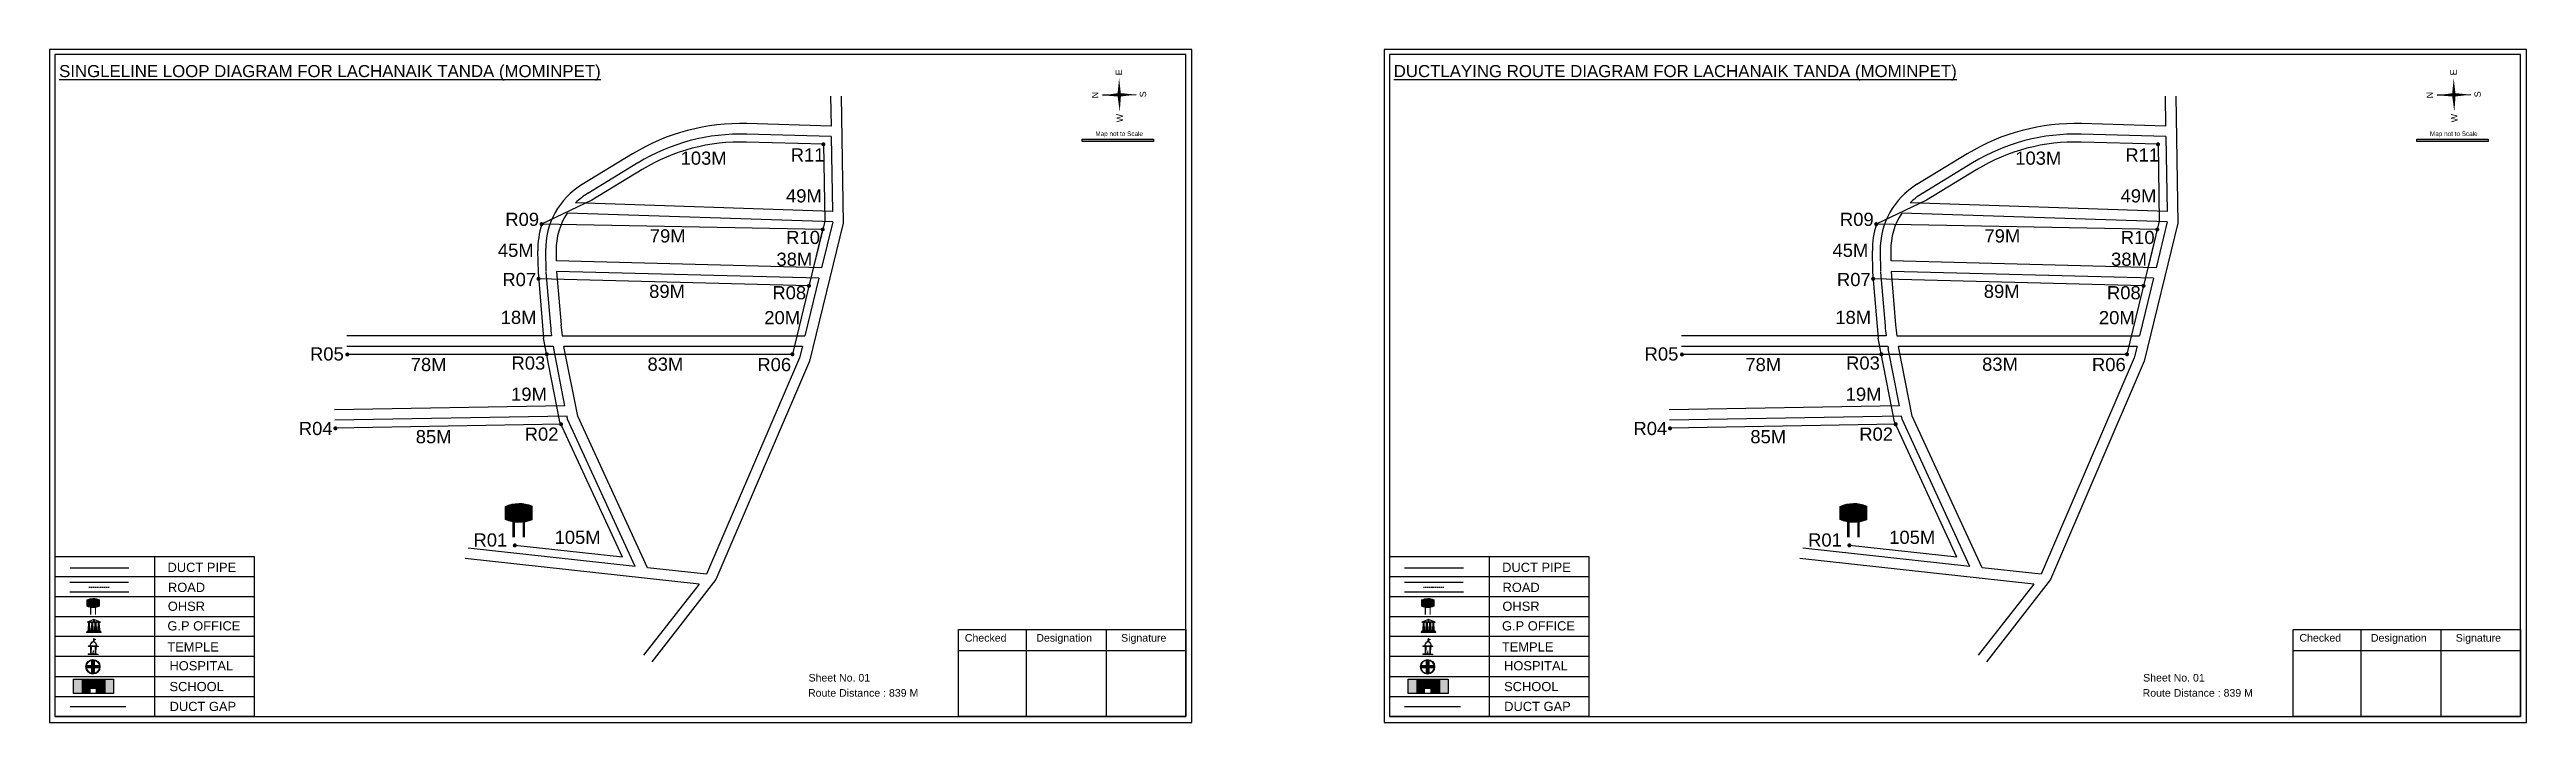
# Model space of a CAD drawing. Header units: inches. Extents: x 778 to 5636, y 135 to 706.
# Drawn here: x 1484 to 3414, y 135 to 659 of the extents above; entities that cross this region are included whole.
import ezdxf

# ---------------------------------------------------------------- set-up
doc = ezdxf.new("R2010")
doc.units = ezdxf.units.IN
doc.header["$MEASUREMENT"] = 0
doc.linetypes.add('DASHEDX2', pattern=[1.5, 1, -0.5])
for name, color, linetype in [('LANDMARK', 7, 'Continuous'), ('OHT', 7, 'Continuous'), ('pipe', 5, 'Continuous')]:
    doc.layers.add(name, color=color, linetype=linetype)
doc.styles.get("Standard").update_dxf_attribs({"font": 'arial.ttf'})

msp = doc.modelspace()

# ---------------------------------------------------------------- texts
at = {"color": 242, "true_color": 0xcd2027}
for s, p in [('%%USINGLELINE LOOP DIAGRAM FOR LACHANAIK TANDA (MOMINPET)', (1491.5, 637.7)), ('%%UDUCTLAYING ROUTE DIAGRAM FOR LACHANAIK TANDA (MOMINPET)', (2531.5, 637.7))]:
    msp.add_text(s, height=9.375, dxfattribs=at).set_placement(p)
for s, p in [('E', (2319.9, 639.1)), ('E', (3359.9, 639.1)), ('N', (2301.3, 621.2)), ('S', (2338.6, 622)), ('N', (3341.3, 621.2)), ('S', (3378.6, 622)), ('W', (2320.5, 602.5)), ('W', (3360.5, 602.5))]:
    msp.add_text(s, height=4.95, rotation=91.0063).set_placement(p)
for s, height, p in [('103M', 10.27, (1975.8, 569.4)), ('R11', 10.27, (2061.6, 571.9)), ('Map not to Scale', 3.542, (2299, 591.8)), ('103M', 10.27, (3015.8, 569.4)), ('R11', 10.27, (3101.6, 571.9)), ('Map not to Scale', 3.542, (3339, 591.8)), ('49M', 10.27, (2057.9, 540)), ('49M', 10.27, (3097.9, 540)), ('R09', 10.27, (1839.2, 521.7)), ('R09', 10.27, (2879.2, 521.7)), ('45M', 10.27, (1833.4, 497.6)), ('79M', 10.27, (1951.8, 508.8)), ('R10', 10.27, (2058.1, 507.6)), ('45M', 10.27, (2873.4, 497.6)), ('79M', 10.27, (2991.8, 508.8)), ('R10', 10.27, (3098.1, 507.6)), ('R07', 10.27, (1836.9, 474.8)), ('38M', 10.27, (2050.5, 490.6)), ('R07', 10.27, (2876.9, 474.8)), ('38M', 10.27, (3090.5, 490.6)), ('89M', 10.27, (1951.3, 465.6)), ('R08', 10.27, (2047.3, 464.5)), ('89M', 10.27, (2991.3, 465.6)), ('R08', 10.27, (3087.3, 464.5)), ('18M', 10.27, (1835.6, 445.3)), ('20M', 10.27, (2041, 445.1)), ('18M', 10.27, (2875.6, 445.3)), ('20M', 10.27, (3081, 445.1)), ('R05', 10.27, (1687, 416.8)), ('R05', 10.27, (2727, 416.8)), ('78M', 10.27, (1765.5, 408.5)), ('R03', 10.27, (1844, 409.7)), ('83M', 10.27, (1950, 408.8)), ('R06', 10.27, (2035.6, 408.5)), ('78M', 10.27, (2805.5, 408.5)), ('R03', 10.27, (2884, 409.7)), ('83M', 10.27, (2990, 408.8)), ('R06', 10.27, (3075.6, 408.5)), ('19M', 10.27, (1843.7, 385.4)), ('19M', 10.27, (2883.7, 385.4)), ('R04', 10.27, (1678.3, 358.7)), ('R04', 10.27, (2718.3, 358.7)), ('85M', 10.27, (1769.4, 352.3)), ('R02', 10.27, (1854.3, 354.3)), ('85M', 10.27, (2809.4, 352.3)), ('R02', 10.27, (2894.3, 354.3)), ('R01', 10.27, (1814.4, 271.8)), ('105M', 10.27, (1877.6, 273.9)), ('R01', 10.27, (2854.4, 271.8)), ('105M', 10.27, (2917.6, 273.9)), ('DUCT PIPE', 7.18, (1576, 252)), ('DUCT PIPE', 7.18, (2616, 252)), ('ROAD ', 7.18, (1576.3, 236.4)), ('ROAD ', 7.18, (2616.3, 236.4)), ('G.P OFFICE', 7.18, (1575.9, 206.4)), ('OHSR', 7.18, (1576.2, 221.7)), ('G.P OFFICE', 7.18, (2615.9, 206.4)), ('OHSR', 7.18, (2616.2, 221.7)), ('TEMPLE', 7.18, (1575.8, 190)), ('Checked', 5.89, (2197.3, 197.7)), ('Designation', 5.886, (2253, 197.7)), ('Signature', 5.89, (2319.1, 197.7)), ('TEMPLE', 7.18, (2615.8, 190)), ('Checked', 5.89, (3237.3, 197.7)), ('Designation', 5.886, (3293, 197.7)), ('Signature', 5.89, (3359.1, 197.7)), ('HOSPITAL', 7.18, (1577.5, 175.3)), ('HOSPITAL', 7.18, (2617.5, 175.3)), ('SCHOOL', 7.18, (1577.5, 159.1)), ('Sheet No. 01', 5.886, (2075.5, 166.6)), ('Route Distance : 839 M', 5.886, (2075.1, 154.8)), ('SCHOOL', 7.18, (2617.5, 159.1)), ('Sheet No. 01', 5.886, (3115.5, 166.6)), ('Route Distance : 839 M', 5.886, (3115.1, 154.8)), ('DUCT GAP', 7.18, (1577.6, 143.6)), ('DUCT GAP', 7.18, (2617.6, 143.6))]:
    msp.add_text(s, height=height).set_placement(p)

# ---------------------------------------------------------------- blocks, each defined once
blk = doc.blocks.new('OHT')
at = {"linetype": 'Continuous', "lineweight": 0, "true_color": 0x0ffffc}
blk.add_hatch(color=4, dxfattribs=at).paths.add_polyline_path([(0.012, 1), (0, 1, 0.101323), (-0.4, 0.916), (-0.4, 0.525, 0.194075), (0.399, 0.521), (0.399, 0.921, 0.097877)])
at = {"color": 4, "linetype": 'Continuous', "lineweight": 0, "true_color": 0x0ffffc, "flags": 128}
for points in [[(-0.4, 0.525), (-0.4, 0.916)], [(0.399, 0.521), (0.399, 0.921)]]:
    blk.add_lwpolyline(points, dxfattribs=at)
at = {"color": 4, "linetype": 'Continuous', "lineweight": 0, "true_color": 0x0ffffc, "const_width": 0.075, "flags": 128}
for points in [[(-0.15, 0), (-0.15, 0.475)], [(0.15, 0), (0.15, 0.473)]]:
    blk.add_lwpolyline(points, dxfattribs=at)
at = {"color": 4, "linetype": 'Continuous', "lineweight": 0, "true_color": 0x0ffffc}
for centre, radius, start, end in [((0.006, -0.019), 1.019, 67.31091, 113.47108), ((0.004, 1.513), 1.068, 247.76824, 291.70073)]:
    blk.add_arc(centre, radius, start, end, dxfattribs=at)
blk = doc.blocks.new('Government_Office')
at = {"linetype": 'Continuous', "lineweight": 0, "true_color": 0xff0000}
for points in [[(-0.5, 0.05), (0.5, 0.05), (0.5, 0), (-0.5, 0)], [(-0.45, 0.08), (-0.45, 0.12), (0.45, 0.12), (0.45, 0.08)], [(-0.4, 0.14), (-0.4, 0.18), (0.4, 0.18), (0.4, 0.14)]]:
    blk.add_hatch(color=1, dxfattribs=at).paths.add_polyline_path(points)
h = blk.add_hatch(color=1, dxfattribs=at)
h.paths.add_polyline_path([(0.44, 0.72), (0.45, 0.75), (0, 0.93), (-0.45, 0.75), (-0.44, 0.72)])
h.paths.add_polyline_path([(0.36, 0.75), (-0.36, 0.75), (0, 0.9)], flags=16)
h.paths.add_polyline_path([(0, 0.78, -1), (0, 0.87, -1)], flags=0)
h = blk.add_hatch(color=1, dxfattribs=at)
edge = h.paths.add_edge_path()
edge.add_line((-0.27, 0.2), (-0.3, 0.68))
edge.add_line((-0.3, 0.68), (-0.29, 0.68))
edge.add_arc((-0.28, 0.69), 0.0176, 225.304, 441.5659)
edge.add_line((-0.28, 0.7), (-0.39, 0.7))
edge.add_arc((-0.39, 0.69), 0.0176, 98.4341, 314.696)
edge.add_line((-0.38, 0.68), (-0.37, 0.68))
edge.add_line((-0.37, 0.68), (-0.4, 0.2))
edge.add_line((-0.4, 0.2), (-0.27, 0.2))
h = blk.add_hatch(color=1, dxfattribs=at)
edge = h.paths.add_edge_path()
edge.add_line((-0.05, 0.2), (-0.07, 0.68))
edge.add_line((-0.07, 0.68), (-0.07, 0.68))
edge.add_arc((-0.05, 0.69), 0.0176, 225.304, 441.5659)
edge.add_line((-0.05, 0.7), (-0.17, 0.7))
edge.add_arc((-0.17, 0.69), 0.0176, 98.4341, 314.696)
edge.add_line((-0.16, 0.68), (-0.15, 0.68))
edge.add_line((-0.15, 0.68), (-0.18, 0.2))
edge.add_line((-0.18, 0.2), (-0.05, 0.2))
h = blk.add_hatch(color=1, dxfattribs=at)
edge = h.paths.add_edge_path()
edge.add_arc((0, 0.83), 0.0467, 90, 270)
edge.add_arc((0, 0.83), 0.0467, 270, 450)
h = blk.add_hatch(color=1, dxfattribs=at)
edge = h.paths.add_edge_path()
edge.add_line((0.18, 0.2), (0.15, 0.68))
edge.add_line((0.15, 0.68), (0.16, 0.68))
edge.add_arc((0.17, 0.69), 0.0176, 225.304, 441.5659)
edge.add_line((0.17, 0.7), (0.05, 0.7))
edge.add_arc((0.05, 0.69), 0.0176, 98.4341, 314.696)
edge.add_line((0.07, 0.68), (0.07, 0.68))
edge.add_line((0.07, 0.68), (0.05, 0.2))
edge.add_line((0.05, 0.2), (0.18, 0.2))
h = blk.add_hatch(color=1, dxfattribs=at)
edge = h.paths.add_edge_path()
edge.add_line((0.4, 0.2), (0.37, 0.68))
edge.add_line((0.37, 0.68), (0.38, 0.68))
edge.add_arc((0.39, 0.69), 0.0176, 225.304, 441.5659)
edge.add_line((0.4, 0.7), (0.28, 0.7))
edge.add_arc((0.28, 0.69), 0.0176, 98.4341, 314.696)
edge.add_line((0.29, 0.68), (0.3, 0.68))
edge.add_line((0.3, 0.68), (0.27, 0.2))
edge.add_line((0.27, 0.2), (0.4, 0.2))
at = {"color": 1, "linetype": 'Continuous', "lineweight": 0, "true_color": 0xff0000, "flags": 128}
for points in [[(-0.5, 0.05), (0.5, 0.05), (0.5, 0), (-0.5, 0)], [(-0.45, 0.75), (-0.44, 0.72), (0.44, 0.72), (0.45, 0.75), (0, 0.93)], [(-0.45, 0.08), (-0.45, 0.12), (0.45, 0.12), (0.45, 0.08)], [(-0.4, 0.14), (-0.4, 0.18), (0.4, 0.18), (0.4, 0.14)], [(-0.36, 0.75), (0.36, 0.75), (0, 0.9)]]:
    blk.add_lwpolyline(points, close=True, dxfattribs=at)
for points in [[(-0.27, 0.2), (-0.3, 0.68), (-0.29, 0.68, 1.379694), (-0.28, 0.7), (-0.39, 0.7, 1.379694), (-0.38, 0.68), (-0.37, 0.68), (-0.4, 0.2)], [(-0.05, 0.2), (-0.07, 0.68), (-0.07, 0.68, 1.379694), (-0.05, 0.7), (-0.17, 0.7, 1.379694), (-0.16, 0.68), (-0.15, 0.68), (-0.18, 0.2)], [(0, 0.87, 1), (0, 0.78, 1)], [(0.18, 0.2), (0.15, 0.68), (0.16, 0.68, 1.379694), (0.17, 0.7), (0.05, 0.7, 1.379694), (0.07, 0.68), (0.07, 0.68), (0.05, 0.2)], [(0.4, 0.2), (0.37, 0.68), (0.38, 0.68, 1.379694), (0.4, 0.7), (0.28, 0.7, 1.379694), (0.29, 0.68), (0.3, 0.68), (0.27, 0.2)]]:
    blk.add_lwpolyline(points, format="xyb", close=True, dxfattribs=at)
blk = doc.blocks.new('Temple')
at = {"linetype": 'Continuous', "lineweight": 0, "true_color": 0xff0000}
h = blk.add_hatch(color=1, dxfattribs=at)
edge = h.paths.add_edge_path()
edge.add_line((0.17, 0.49), (0.22, 0.49))
edge.add_line((0.22, 0.49), (0.22, 0.5))
edge.add_line((0.22, 0.5), (0.31, 0.5))
edge.add_line((0.31, 0.5), (0.31, 0.53))
edge.add_line((0.31, 0.53), (0.26, 0.53))
edge.add_line((0.26, 0.53), (0.26, 0.54))
edge.add_line((0.26, 0.54), (0.2, 0.54))
edge.add_spline(control_points=[(0.2, 0.54), (0.2, 0.59), (0.19, 0.64), (0.14, 0.74), (0.09, 0.79), (0.03, 0.8), (0.02, 0.81), (0.01, 0.81)], knot_values=[4.712389, 4.712389, 4.712389, 4.712389, 5.278166, 5.278166, 6.117402, 6.117402, 6.223801, 6.223801, 6.223801, 6.223801], degree=3, periodic=0)
edge.add_line((0.01, 0.81), (0.01, 0.79))
edge.add_line((0.01, 0.79), (-0.01, 0.79))
edge.add_line((-0.01, 0.79), (-0.01, 0.81))
edge.add_spline(control_points=[(-0.01, 0.81), (-0.05, 0.8), (-0.1, 0.78), (-0.17, 0.7), (-0.2, 0.63), (-0.2, 0.55), (-0.2, 0.55), (-0.2, 0.54)], knot_values=[6.343965, 6.343965, 6.343965, 6.343965, 6.956638, 6.956638, 7.795874, 7.795874, 7.853982, 7.853982, 7.853982, 7.853982], degree=3, periodic=0)
edge.add_line((-0.2, 0.54), (-0.26, 0.54))
edge.add_line((-0.26, 0.54), (-0.26, 0.53))
edge.add_line((-0.26, 0.53), (-0.31, 0.53))
edge.add_line((-0.31, 0.53), (-0.31, 0.5))
edge.add_line((-0.31, 0.5), (-0.22, 0.5))
edge.add_line((-0.22, 0.5), (-0.22, 0.49))
edge.add_line((-0.22, 0.49), (-0.17, 0.49))
edge.add_line((-0.17, 0.49), (-0.17, 0.07))
edge.add_arc((-0.2, 0.07), 0.03, -90, 0, ccw=False)
edge.add_line((-0.2, 0.04), (-0.26, 0.04))
edge.add_line((-0.26, 0.04), (-0.26, 0.03))
edge.add_line((-0.26, 0.03), (-0.31, 0.03))
edge.add_line((-0.31, 0.03), (-0.31, 0))
edge.add_line((-0.31, 0), (0.31, 0))
edge.add_line((0.31, 0), (0.31, 0.03))
edge.add_line((0.31, 0.03), (0.26, 0.03))
edge.add_line((0.26, 0.03), (0.26, 0.04))
edge.add_line((0.26, 0.04), (0.2, 0.04))
edge.add_arc((0.2, 0.07), 0.03, 180, 270, ccw=False)
edge.add_line((0.17, 0.07), (0.17, 0.49))
h.paths.add_polyline_path([(0.12, 0.07, -0.414214), (0.1, 0.04), (0.05, 0.04), (0.05, 0.03), (-0.05, 0.03), (-0.05, 0.04), (-0.1, 0.04, -0.414214), (-0.12, 0.07), (-0.12, 0.5), (0.12, 0.5)], flags=16)
edge = h.paths.add_edge_path(flags=16)
edge.add_ellipse((0, 0.54), major_axis=(0, 0.242), ratio=0.722808, start_angle=270, end_angle=450, ccw=False)
edge.add_line((0.17, 0.54), (-0.17, 0.54))
h.paths.add_polyline_path([(0.01, 0.23), (0.01, 0.07), (-0.01, 0.07), (-0.01, 0.23)], flags=0)
at = {"linetype": 'Continuous', "lineweight": 0, "true_color": 0xe66000}
blk.add_hatch(color=32, dxfattribs=at).paths.add_polyline_path([(-0.01, 1), (0.15, 0.93), (0, 0.85)])
at = {"linetype": 'Continuous', "lineweight": 0, "true_color": 0xff0000}
h = blk.add_hatch(color=1, dxfattribs=at)
edge = h.paths.add_edge_path()
edge.add_line((0.01, 0.86), (0, 0.85))
edge.add_line((0, 0.85), (0, 0.93))
edge.add_line((0, 0.93), (-0.01, 0.93))
edge.add_line((-0.01, 0.93), (-0.01, 0.81))
edge.add_spline(control_points=[(-0.01, 0.81), (0, 0.81), (0, 0.81), (0.01, 0.81)], knot_values=[6.223801, 6.223801, 6.223801, 6.223801, 6.343965, 6.343965, 6.343965, 6.343965], degree=3, periodic=0)
edge.add_line((0.01, 0.81), (0.01, 0.86))
h = blk.add_hatch(color=1, dxfattribs=at)
edge = h.paths.add_edge_path()
edge.add_line((0.01, 0.79), (0.01, 0.81))
edge.add_spline(control_points=[(0.01, 0.81), (0, 0.81), (0, 0.81), (-0.01, 0.81)], knot_values=[6.223801, 6.223801, 6.223801, 6.223801, 6.343965, 6.343965, 6.343965, 6.343965], degree=3, periodic=0)
edge.add_line((-0.01, 0.81), (-0.01, 0.79))
edge.add_line((-0.01, 0.79), (0.01, 0.79))
at = {"color": 1, "linetype": 'Continuous', "lineweight": 0, "true_color": 0xff0000, "flags": 128}
blk.add_lwpolyline([(0.2, 0.54), (0.26, 0.54), (0.26, 0.53), (0.31, 0.53), (0.31, 0.5), (0.22, 0.5), (0.22, 0.49), (0.17, 0.49), (0.17, 0.07, 0.414214), (0.2, 0.04), (0.26, 0.04), (0.26, 0.03), (0.31, 0.03), (0.31, 0), (-0.31, 0), (-0.31, 0.03), (-0.26, 0.03), (-0.26, 0.04), (-0.2, 0.04, 0.414214), (-0.17, 0.07), (-0.17, 0.49), (-0.22, 0.49), (-0.22, 0.5), (-0.31, 0.5), (-0.31, 0.53), (-0.26, 0.53), (-0.26, 0.54), (-0.2, 0.54)], format="xyb", dxfattribs=at)
blk.add_lwpolyline([(-0.17, 0.54), (0.17, 0.54)], dxfattribs=at)
blk.add_lwpolyline([(0.12, 0.5), (0.12, 0.07, -0.414214), (0.1, 0.04), (0.05, 0.04), (0.05, 0.03), (-0.05, 0.03), (-0.05, 0.04), (-0.1, 0.04, -0.414214), (-0.12, 0.07), (-0.12, 0.5)], format="xyb", close=True, dxfattribs=at)
at = {"color": 32, "linetype": 'Continuous', "lineweight": 0, "true_color": 0xe66000, "flags": 128}
blk.add_lwpolyline([(-0.01, 1), (0.15, 0.93), (0, 0.85), (-0.01, 1)], dxfattribs=at)
at = {"color": 1, "linetype": 'Continuous', "lineweight": 0, "true_color": 0xff0000, "flags": 128}
for points in [[(0.01, 0.93), (-0.01, 0.93), (-0.01, 0.79), (0.01, 0.79)], [(0.01, 0.23), (-0.01, 0.23), (-0.01, 0.07), (0.01, 0.07)]]:
    blk.add_lwpolyline(points, close=True, dxfattribs=at)
at = {"color": 1, "linetype": 'Continuous', "lineweight": 0, "true_color": 0xff0000}
blk.add_ellipse((0, 0.54), major_axis=(0, 0.242), ratio=0.722808, start_param=4.712389, end_param=7.853982, dxfattribs=at)
blk.add_open_spline([(0.2, 0.54), (0.2, 0.59), (0.19, 0.64), (0.14, 0.74), (0.09, 0.79), (-0.02, 0.82), (-0.08, 0.79), (-0.17, 0.7), (-0.2, 0.63), (-0.2, 0.55), (-0.2, 0.55), (-0.2, 0.54)], degree=3, knots=[4.712389, 4.712389, 4.712389, 4.712389, 5.278166, 5.278166, 6.117402, 6.117402, 6.956638, 6.956638, 7.795874, 7.795874, 7.853982, 7.853982, 7.853982, 7.853982], dxfattribs=at)
blk = doc.blocks.new('*U5')
at = {"color": 0, "linetype": 'DASHEDX2', "transparency": 16777216}
blk.add_line((-8.2, 0), (8, 0), dxfattribs=at)
blk = doc.blocks.new('Hospital')
at = {"linetype": 'Continuous', "lineweight": 0, "true_color": 0x000000}
h = blk.add_hatch(color=18, dxfattribs=at)
h.paths.add_polyline_path([(-0.5, 0, 1), (0.5, 0, 1)])
h.paths.add_polyline_path([(0.45, 0, -1), (-0.45, 0, -1)], flags=16)
at = {"linetype": 'Continuous', "true_color": 0xff0000}
blk.add_hatch(color=1, dxfattribs=at).paths.add_polyline_path([(-0.39, 0.08), (-0.08, 0.08), (-0.08, 0.39), (0.08, 0.39), (0.08, 0.08), (0.39, 0.08), (0.39, -0.08), (0.08, -0.08), (0.08, -0.39), (-0.08, -0.39), (-0.08, -0.08), (-0.39, -0.08)])
at = {"color": 1, "linetype": 'Continuous', "true_color": 0xff0000, "flags": 128}
blk.add_lwpolyline([(-0.39, 0.08), (-0.08, 0.08), (-0.08, 0.39), (0.08, 0.39), (0.08, 0.08), (0.39, 0.08), (0.39, -0.08), (0.08, -0.08), (0.08, -0.39), (-0.08, -0.39), (-0.08, -0.08), (-0.39, -0.08)], close=True, dxfattribs=at)
at = {"color": 18, "linetype": 'Continuous', "lineweight": 0, "true_color": 0x000000}
for radius in [0.5, 0.446]:
    blk.add_circle((0, 0), radius, dxfattribs=at)
blk = doc.blocks.new('*U14')
at = {"color": 0, "linetype": 'DASHEDX2', "transparency": 16777216}
blk.add_line((-8.2, 0), (8, 0), dxfattribs=at)

# ---------------------------------------------------------------- hatches: boundary and pattern name
at = {"ltscale": 0.5}
h = msp.add_hatch(color=5, dxfattribs=at)
h.dxf.hatch_style = 1
h.paths.add_polyline_path([(2088.7, 585.3, 1), (2085.5, 585.3, 1)])
at = {"true_color": 0x0093dd}
h = msp.add_hatch(color=142, dxfattribs=at)
h.dxf.hatch_style = 1
h.paths.add_polyline_path([(2288.8, 589.3), (2288.8, 587.5), (2344.3, 587.6), (2344.3, 589.4)])
at = {"ltscale": 0.5}
h = msp.add_hatch(color=5, dxfattribs=at)
h.dxf.hatch_style = 1
h.paths.add_polyline_path([(3128.7, 585.3, 1), (3125.5, 585.3, 1)])
at = {"true_color": 0x0093dd}
h = msp.add_hatch(color=142, dxfattribs=at)
h.dxf.hatch_style = 1
h.paths.add_polyline_path([(3328.8, 589.3), (3328.8, 587.5), (3384.3, 587.6), (3384.3, 589.4)])
at = {"ltscale": 0.5}
h = msp.add_hatch(color=5, dxfattribs=at)
h.dxf.hatch_style = 1
h.paths.add_polyline_path([(1869.1, 523.1, 1), (1865.9, 523.1, 1)])
h = msp.add_hatch(color=5, dxfattribs=at)
h.dxf.hatch_style = 1
h.paths.add_polyline_path([(2909.1, 523.1, 1), (2905.9, 523.1, 1)])
h = msp.add_hatch(color=5, dxfattribs=at)
h.dxf.hatch_style = 1
h.paths.add_polyline_path([(2088.1, 518.9, 1), (2084.9, 518.9, 1)])
h = msp.add_hatch(color=5, dxfattribs=at)
h.dxf.hatch_style = 1
h.paths.add_polyline_path([(3128.1, 518.9, 1), (3124.9, 518.9, 1)])
h = msp.add_hatch(color=5, dxfattribs=at)
h.dxf.hatch_style = 1
h.paths.add_polyline_path([(1866.7, 480.5, 1), (1863.5, 480.5, 1)])
h = msp.add_hatch(color=5, dxfattribs=at)
h.dxf.hatch_style = 1
h.paths.add_polyline_path([(2077.4, 475, 1), (2074.2, 475, 1)])
h = msp.add_hatch(color=5, dxfattribs=at)
h.dxf.hatch_style = 1
h.paths.add_polyline_path([(2906.7, 480.5, 1), (2903.5, 480.5, 1)])
h = msp.add_hatch(color=5, dxfattribs=at)
h.dxf.hatch_style = 1
h.paths.add_polyline_path([(3117.4, 475, 1), (3114.2, 475, 1)])
h = msp.add_hatch(color=5, dxfattribs=at)
h.dxf.hatch_style = 1
h.paths.add_polyline_path([(1717.7, 421.5, 1), (1714.5, 421.5, 1)])
h = msp.add_hatch(color=5, dxfattribs=at)
h.dxf.hatch_style = 1
h.paths.add_polyline_path([(1873.1, 421.7, 1), (1869.9, 421.7, 1)])
h = msp.add_hatch(color=5, dxfattribs=at)
h.dxf.hatch_style = 1
h.paths.add_polyline_path([(2064.5, 421.7, 1), (2061.3, 421.7, 1)])
h = msp.add_hatch(color=5, dxfattribs=at)
h.dxf.hatch_style = 1
h.paths.add_polyline_path([(2757.7, 421.5, 1), (2754.5, 421.5, 1)])
h = msp.add_hatch(color=5, dxfattribs=at)
h.dxf.hatch_style = 1
h.paths.add_polyline_path([(2913.1, 421.7, 1), (2909.9, 421.7, 1)])
h = msp.add_hatch(color=5, dxfattribs=at)
h.dxf.hatch_style = 1
h.paths.add_polyline_path([(3104.5, 421.7, 1), (3101.3, 421.7, 1)])
h = msp.add_hatch(color=5, dxfattribs=at)
h.dxf.hatch_style = 1
h.paths.add_polyline_path([(1884.3, 367.1, 1), (1881.1, 367.1, 1)])
h = msp.add_hatch(color=5, dxfattribs=at)
h.dxf.hatch_style = 1
h.paths.add_polyline_path([(2924.3, 367.1, 1), (2921.1, 367.1, 1)])
h = msp.add_hatch(color=5, dxfattribs=at)
h.dxf.hatch_style = 1
h.paths.add_polyline_path([(1708.4, 363.9, 1), (1705.2, 363.9, 1)])
h = msp.add_hatch(color=5, dxfattribs=at)
h.dxf.hatch_style = 1
h.paths.add_polyline_path([(2748.4, 363.9, 1), (2745.2, 363.9, 1)])
h = msp.add_hatch(color=5, dxfattribs=at)
h.dxf.hatch_style = 1
h.paths.add_polyline_path([(1848.2, 272.7, 1), (1845, 272.7, 1)])
h = msp.add_hatch(color=5, dxfattribs=at)
h.dxf.hatch_style = 1
h.paths.add_polyline_path([(2888.2, 272.7, 1), (2885, 272.7, 1)])
at = {"true_color": 0xc8c92d}
h = msp.add_hatch(color=52, dxfattribs=at)
h.dxf.hatch_style = 1
h.paths.add_polyline_path([(1509, 168.4), (1502.8, 168.4), (1502.8, 157.3), (1509, 157.3)])
h.paths.add_polyline_path([(1533.9, 168.4), (1527.7, 168.4), (1527.7, 157.3), (1533.9, 157.3)])
at = {"true_color": 0x293189}
h = msp.add_hatch(color=177, dxfattribs=at)
h.dxf.hatch_style = 1
h.paths.add_polyline_path([(1527.7, 168.4), (1509, 168.4), (1509, 157.3), (1516, 157.3), (1516, 160.9), (1519.9, 160.9), (1519.9, 157.3), (1527.7, 157.3)])
h.paths.add_polyline_path([(1511.7, 165.9), (1510.3, 165.9), (1510.3, 167.2), (1511.7, 167.2)], flags=16)
h.paths.add_polyline_path([(1524.6, 165.9), (1524.6, 167.2), (1525.9, 167.2), (1525.9, 165.9)], flags=16)
at = {"true_color": 0xc8c92d}
h = msp.add_hatch(color=52, dxfattribs=at)
h.dxf.hatch_style = 1
h.paths.add_polyline_path([(2549, 168.4), (2542.8, 168.4), (2542.8, 157.3), (2549, 157.3)])
h.paths.add_polyline_path([(2573.9, 168.4), (2567.7, 168.4), (2567.7, 157.3), (2573.9, 157.3)])
at = {"true_color": 0x293189}
h = msp.add_hatch(color=177, dxfattribs=at)
h.dxf.hatch_style = 1
h.paths.add_polyline_path([(2567.7, 168.4), (2549, 168.4), (2549, 157.3), (2556, 157.3), (2556, 160.9), (2559.9, 160.9), (2559.9, 157.3), (2567.7, 157.3)])
h.paths.add_polyline_path([(2551.7, 165.9), (2550.3, 165.9), (2550.3, 167.2), (2551.7, 167.2)], flags=16)
h.paths.add_polyline_path([(2564.6, 165.9), (2564.6, 167.2), (2565.9, 167.2), (2565.9, 165.9)], flags=16)

# ---------------------------------------------------------------- linework, layer by layer
for p, q in [((2092.6, 622.8), (2093, 599.5)), ((2100.9, 622.9), (2102.5, 523.9)), ((2330.9, 624), (2304.6, 623.5)), ((3132.6, 622.8), (3133, 599.5)), ((3140.9, 622.9), (3142.5, 523.9)), ((3370.9, 624), (3344.6, 623.5)), ((2093, 599.5), (2027.5, 601.5)), ((3133, 599.5), (3067.5, 601.5)), ((2093.2, 591.3), (2027.2, 593.2)), ((2093.2, 591.3), (2094.1, 533)), ((2093.2, 591.3), (2093.2, 591.3)), ((3133.2, 591.3), (3067.2, 593.2)), ((3133.2, 591.3), (3134.1, 533)), ((3133.2, 591.3), (3133.2, 591.3)), ((1938.3, 577.9), (1899.2, 554.1)), ((1942.6, 570.9), (1903.5, 547.1)), ((2978.3, 577.9), (2939.2, 554.1)), ((2982.6, 570.9), (2943.5, 547.1)), ((2094.3, 524.8), (1887.3, 531.6)), ((2094.1, 533), (1893.9, 539.6)), ((2102.5, 523.9), (2076.3, 416.2)), ((2094.3, 524.8), (2085.6, 489.1)), ((3134.3, 524.8), (2927.3, 531.6)), ((3134.1, 533), (2933.9, 539.6)), ((3142.5, 523.9), (3116.3, 416.2)), ((3134.3, 524.8), (3125.6, 489.1)), ((1870.6, 502.4), (1870.8, 486.2)), ((1878.8, 502.5), (1878.9, 494.5)), ((2910.6, 502.4), (2910.8, 486.2)), ((2918.8, 502.5), (2918.9, 494.5)), ((1870.9, 485.6), (1874.4, 443.9)), ((2085.6, 489.1), (1878.9, 494.5)), ((2083.6, 481), (1879.1, 486.3)), ((1879.1, 486.3), (1882.6, 444.6)), ((2910.9, 485.6), (2914.4, 443.9)), ((3125.6, 489.1), (2918.9, 494.5)), ((3123.6, 481), (2919.1, 486.3)), ((2919.1, 486.3), (2922.6, 444.6)), ((2083.6, 481), (2072.7, 436.1)), ((2083.6, 481), (2083.6, 481)), ((3123.6, 481), (3112.7, 436.1)), ((3123.6, 481), (3123.6, 481)), ((1875.2, 436.1), (1715.8, 436.1)), ((1715.8, 427.9), (1876.5, 427.9)), ((1885.7, 381.6), (1876.9, 426.2)), ((1883.5, 436.1), (2072.7, 436.1)), ((1884.9, 427.9), (2070.7, 427.9)), ((1895.6, 373.5), (1884.9, 427.7)), ((2070.7, 427.9), (2068.5, 418.8)), ((2915.2, 436.1), (2755.8, 436.1)), ((2755.8, 427.9), (2916.5, 427.9)), ((2925.7, 381.6), (2916.9, 426.2)), ((2923.5, 436.1), (3112.7, 436.1)), ((2924.9, 427.9), (3110.7, 427.9)), ((2935.6, 373.5), (2924.9, 427.7)), ((3110.7, 427.9), (3108.5, 418.8)), ((2068.5, 418.8), (1996.1, 250.2)), ((2076.3, 416.2), (2003.3, 246)), ((3108.5, 418.8), (3036.1, 250.2)), ((3116.3, 416.2), (3043.3, 246)), ((1885.7, 381.6), (1706.2, 378.4)), ((1887.3, 373.4), (1706.4, 370.2)), ((1887.7, 371), (1887.3, 373.4)), ((1940.5, 256.3), (1887.7, 371)), ((1950.1, 255.3), (1895.6, 373.5)), ((2925.7, 381.6), (2746.2, 378.4)), ((2927.3, 373.4), (2746.4, 370.2)), ((2927.7, 371), (2927.3, 373.4)), ((2980.5, 256.3), (2927.7, 371)), ((2990.1, 255.3), (2935.6, 373.5)), ((1940.5, 256.3), (1810.3, 270.5)), ((2980.5, 256.3), (2850.3, 270.5)), ((1488.2, 263.8), (1488.2, 139.4)), ((1565.9, 263.8), (1565.9, 139.4)), ((1990.2, 242.6), (1808, 262.5)), ((1996.1, 250.2), (1950.1, 255.3)), ((2528.2, 263.8), (2528.2, 139.4)), ((2605.9, 263.8), (2605.9, 139.4)), ((3030.2, 242.6), (2848, 262.5)), ((3036.1, 250.2), (2990.1, 255.3)), ((1643.7, 248.3), (1488.2, 248.3)), ((1643.7, 232.7), (1488.2, 232.7)), ((1499.8, 244), (1545.7, 244)), ((1499.8, 236.4), (1545.9, 236.4)), ((1990.2, 242.6), (1946.8, 187.1)), ((2003.3, 246), (1953.3, 182)), ((2683.7, 248.3), (2528.2, 248.3)), ((2683.7, 232.7), (2528.2, 232.7)), ((2539.8, 244), (2585.7, 244)), ((2539.8, 236.4), (2585.9, 236.4)), ((3030.2, 242.6), (2986.8, 187.1)), ((3043.3, 246), (2993.3, 182)), ((1643.7, 217.1), (1488.2, 217.1)), ((2683.7, 217.1), (2528.2, 217.1)), ((1643.7, 201.6), (1488.2, 201.6)), ((2683.7, 201.6), (2528.2, 201.6)), ((1643.7, 186), (1488.2, 186)), ((2683.7, 186), (2528.2, 186)), ((1488.2, 170.5), (1643.7, 170.5)), ((1488.2, 154.9), (1643.7, 154.9)), ((2528.2, 170.5), (2683.7, 170.5)), ((2528.2, 154.9), (2683.7, 154.9)), ((1643.7, 139.4), (1488.2, 139.4)), ((2683.7, 139.4), (2528.2, 139.4))]:
    msp.add_line(p, q)
at = {"color": 1}
for p, q in [((2304.6, 623.5), (2317.7, 623.8)), ((3344.6, 623.5), (3357.7, 623.8))]:
    msp.add_line(p, q, dxfattribs=at)
at = {"color": 242, "true_color": 0xcd2027}
for p, q in [((2245.2, 207.2), (2245.2, 139.3)), ((2307.4, 207.2), (2307.4, 139.3)), ((3285.2, 207.2), (3285.2, 139.3)), ((3347.4, 207.2), (3347.4, 139.3)), ((2192.3, 190.8), (2369.5, 190.8)), ((3232.3, 190.8), (3409.5, 190.8))]:
    msp.add_line(p, q, dxfattribs=at)
for points in [[(1484, 659.2), (1484, 134.7), (2374.2, 134.7), (2374.2, 659.2)], [(2524, 659.2), (2524, 134.7), (3414.2, 134.7), (3414.2, 659.2)], [(1488.2, 655.2), (1488.2, 139.4), (2369.5, 139.4), (2369.5, 655.2)], [(2528.2, 655.2), (2528.2, 139.4), (3409.5, 139.4), (3409.5, 655.2)], [(1533.9, 168.4), (1533.9, 157.3), (1502.8, 157.3), (1502.8, 168.4)], [(1511.7, 167.2), (1511.7, 165.9), (1510.3, 165.9), (1510.3, 167.2)], [(1524.6, 165.9), (1524.6, 167.2), (1525.9, 167.2), (1525.9, 165.9)], [(2573.9, 168.4), (2573.9, 157.3), (2542.8, 157.3), (2542.8, 168.4)], [(2551.7, 167.2), (2551.7, 165.9), (2550.3, 165.9), (2550.3, 167.2)], [(2564.6, 165.9), (2564.6, 167.2), (2565.9, 167.2), (2565.9, 165.9)]]:
    msp.add_lwpolyline(points, close=True)
at = {"color": 142, "true_color": 0x0093dd}
for points in [[(2344.3, 587.6), (2288.8, 587.5), (2288.8, 589.3), (2344.3, 589.4), (2344.3, 587.6)], [(3384.3, 587.6), (3328.8, 587.5), (3328.8, 589.3), (3384.3, 589.4), (3384.3, 587.6)]]:
    msp.add_lwpolyline(points, dxfattribs=at)
for points in [[(1643.7, 139.4), (1643.7, 263.8), (1488.2, 263.8)], [(2683.7, 139.4), (2683.7, 263.8), (2528.2, 263.8)], [(1514.7, 157.3), (1514.7, 161.4), (1521.2, 161.4), (1521.2, 157.3)], [(2554.7, 157.3), (2554.7, 161.4), (2561.2, 161.4), (2561.2, 157.3)]]:
    msp.add_lwpolyline(points)
at = {"color": 242, "true_color": 0xcd2027}
for points in [[(2369.5, 139.3), (2192.3, 139.3), (2192.3, 207.2), (2369.5, 207.2)], [(3409.5, 139.3), (3232.3, 139.3), (3232.3, 207.2), (3409.5, 207.2)]]:
    msp.add_lwpolyline(points, close=True, dxfattribs=at)
for centre, radius, start, end in [((2022.7, 439.2), 162.3, 88.2966, 121.3005), ((3062.7, 439.2), 162.3, 88.2966, 121.3005), ((2022.7, 439.2), 154.1, 88.2966, 121.3005), ((3062.7, 439.2), 154.1, 88.2966, 121.3005), ((1930.2, 503.2), 59.6, 121.3005, 180.8316), ((1930.2, 503.2), 51.4, 121.3005, 134.9624), ((2970.2, 503.2), 59.6, 121.3005, 180.8316), ((2970.2, 503.2), 51.4, 121.3005, 134.9624), ((1930.2, 503.2), 51.4, 146.5199, 180.8316), ((2970.2, 503.2), 51.4, 146.5199, 180.8316), ((2036.1, 457.5), 154.1, 184.8067, 187.9888), ((3076.1, 457.5), 154.1, 184.8067, 187.9888), ((2036.1, 457.5), 162.3, 184.8067, 187.5818), ((2036.1, 457.5), 162.3, 190.5198, 191.1462), ((2036.1, 457.5), 154.1, 191.0877, 191.1462), ((3076.1, 457.5), 162.3, 184.8067, 187.5818), ((3076.1, 457.5), 162.3, 190.5198, 191.1462), ((3076.1, 457.5), 154.1, 191.0877, 191.1462)]:
    msp.add_arc(centre, radius, start, end)
at = {"color": 1}
for points in [[(2317.8, 622.5), (2317.7, 625.3), (2304.6, 623.5)], [(3357.8, 622.5), (3357.7, 625.3), (3344.6, 623.5)]]:
    msp.add_solid(points, dxfattribs=at)
for points in [[(2319, 623.8), (2316.2, 623.8), (2317.5, 636.9)], [(2319, 623.8), (2316.2, 623.8), (2318, 610.6)], [(2317.8, 622.5), (2317.7, 625.3), (2330.9, 624)], [(3359, 623.8), (3356.2, 623.8), (3357.5, 636.9)], [(3359, 623.8), (3356.2, 623.8), (3358, 610.6)], [(3357.8, 622.5), (3357.7, 625.3), (3370.9, 624)]]:
    msp.add_solid(points)
at = {"layer": 'OHT', "color": 5}
for p, q in [((1500, 255.3), (1545.9, 255.3)), ((2540, 255.3), (2585.9, 255.3))]:
    msp.add_line(p, q, dxfattribs=at)
at = {"layer": 'OHT', "color": 1}
for p, q in [((1500, 147.2), (1543.6, 147.2)), ((2540, 147.2), (2583.6, 147.2))]:
    msp.add_line(p, q, dxfattribs=at)
at = {"layer": 'pipe'}
for p, q in [((2087.1, 585.3), (2027.1, 587.1)), ((2087.1, 585.3), (2088.1, 525.5)), ((3127.1, 585.3), (3067.1, 587.1)), ((3127.1, 585.3), (3128.1, 525.5)), ((1945.8, 565.6), (1906.7, 541.8)), ((2985.8, 565.6), (2946.7, 541.8)), ((1906.7, 541.8), (1867.5, 523.1)), ((2946.7, 541.8), (2907.5, 523.1)), ((2086.5, 518.9), (1867.5, 523.1)), ((2088.1, 525.5), (2079.6, 490.6)), ((3126.5, 518.9), (2907.5, 523.1)), ((3128.1, 525.5), (3119.6, 490.6)), ((1864.4, 502.3), (1864.7, 485.6)), ((2086.5, 518.9), (2062.9, 421.7)), ((2904.4, 502.3), (2904.7, 485.6)), ((3126.5, 518.9), (3102.9, 421.7)), ((1864.7, 485.6), (1869, 434.1)), ((2904.7, 485.6), (2909, 434.1)), ((2075.8, 475), (1865.1, 480.5)), ((3115.8, 475), (2905.1, 480.5)), ((1881.8, 369.1), (1869, 434.1)), ((2921.8, 369.1), (2909, 434.1)), ((1715.8, 421.7), (2062.9, 421.7)), ((2755.8, 421.7), (3102.9, 421.7)), ((1882.7, 367.1), (1706.5, 364.1)), ((1930.4, 263.6), (1881.8, 369.1)), ((2922.7, 367.1), (2746.5, 364.1)), ((2970.4, 263.6), (2921.8, 369.1)), ((1930.4, 263.6), (1846.6, 272.7)), ((2970.4, 263.6), (2886.6, 272.7))]:
    msp.add_line(p, q, dxfattribs=at)
for centre, radius, start, end in [((2022.7, 439.2), 147.9, 88.2966, 121.3005), ((3062.7, 439.2), 147.9, 88.2966, 121.3005), ((1930.2, 503.2), 65.7, 162.3828, 180.8316), ((2970.2, 503.2), 65.7, 162.3828, 180.8316)]:
    msp.add_arc(centre, radius, start, end, dxfattribs=at)

# ---------------------------------------------------------------- block references
at = {"linetype": 'DASHEDX2'}
for name, p in [('*U14', (1522.8, 240.2)), ('*U5', (2562.8, 240.2))]:
    msp.add_blockref(name, p, dxfattribs=at)
at = {"layer": 'LANDMARK'}
for name, p, xscale, yscale, zscale in [('Government_Office', (1518.6, 204.7), 11.32114773247135, 11.32114773247135, 11.32114773247135), ('Government_Office', (2558.6, 204.7), 11.32114773247135, 11.32114773247135, 11.32114773247135), ('Hospital', (1517.9, 178.1), 11.41772014427468, 11.41772014427468, 11.41772014427468), ('Hospital', (2557.9, 178.1), 11.41772014427468, 11.41772014427468, 11.41772014427468)]:
    msp.add_blockref(name, p, dxfattribs=dict(at, xscale=xscale, yscale=yscale, zscale=zscale))
at = {"layer": 'LANDMARK', "xscale": 12.62452535729322, "yscale": 12.62452535729322, "zscale": 12.62452535729322, "rotation": 358.3713438591284}
for p in [(1518, 187.6), (2558, 187.6)]:
    msp.add_blockref('Temple', p, dxfattribs=at)
at = {"layer": 'OHT'}
for p, xscale, yscale, zscale in [((1849.7, 278.9), 26.46576046515359, 26.46576046515359, 26.46576046515359), ((2889.7, 278.9), 26.46576046515359, 26.46576046515359, 26.46576046515359), ((1518, 218.8), 12.45189723782068, 12.45189723782068, 12.45189723782068), ((2558, 218.8), 12.45189723782068, 12.45189723782068, 12.45189723782068)]:
    msp.add_blockref('OHT', p, dxfattribs=dict(at, xscale=xscale, yscale=yscale, zscale=zscale))

msp.set_redraw_order([(e.dxf.handle, doc.entitydb.next_handle()) for e in msp.query("TEXT MTEXT ATTDEF DIMENSION ARC_DIMENSION")])  # texts and dimensions are drawn at this point

doc.saveas('drawing.dxf')
